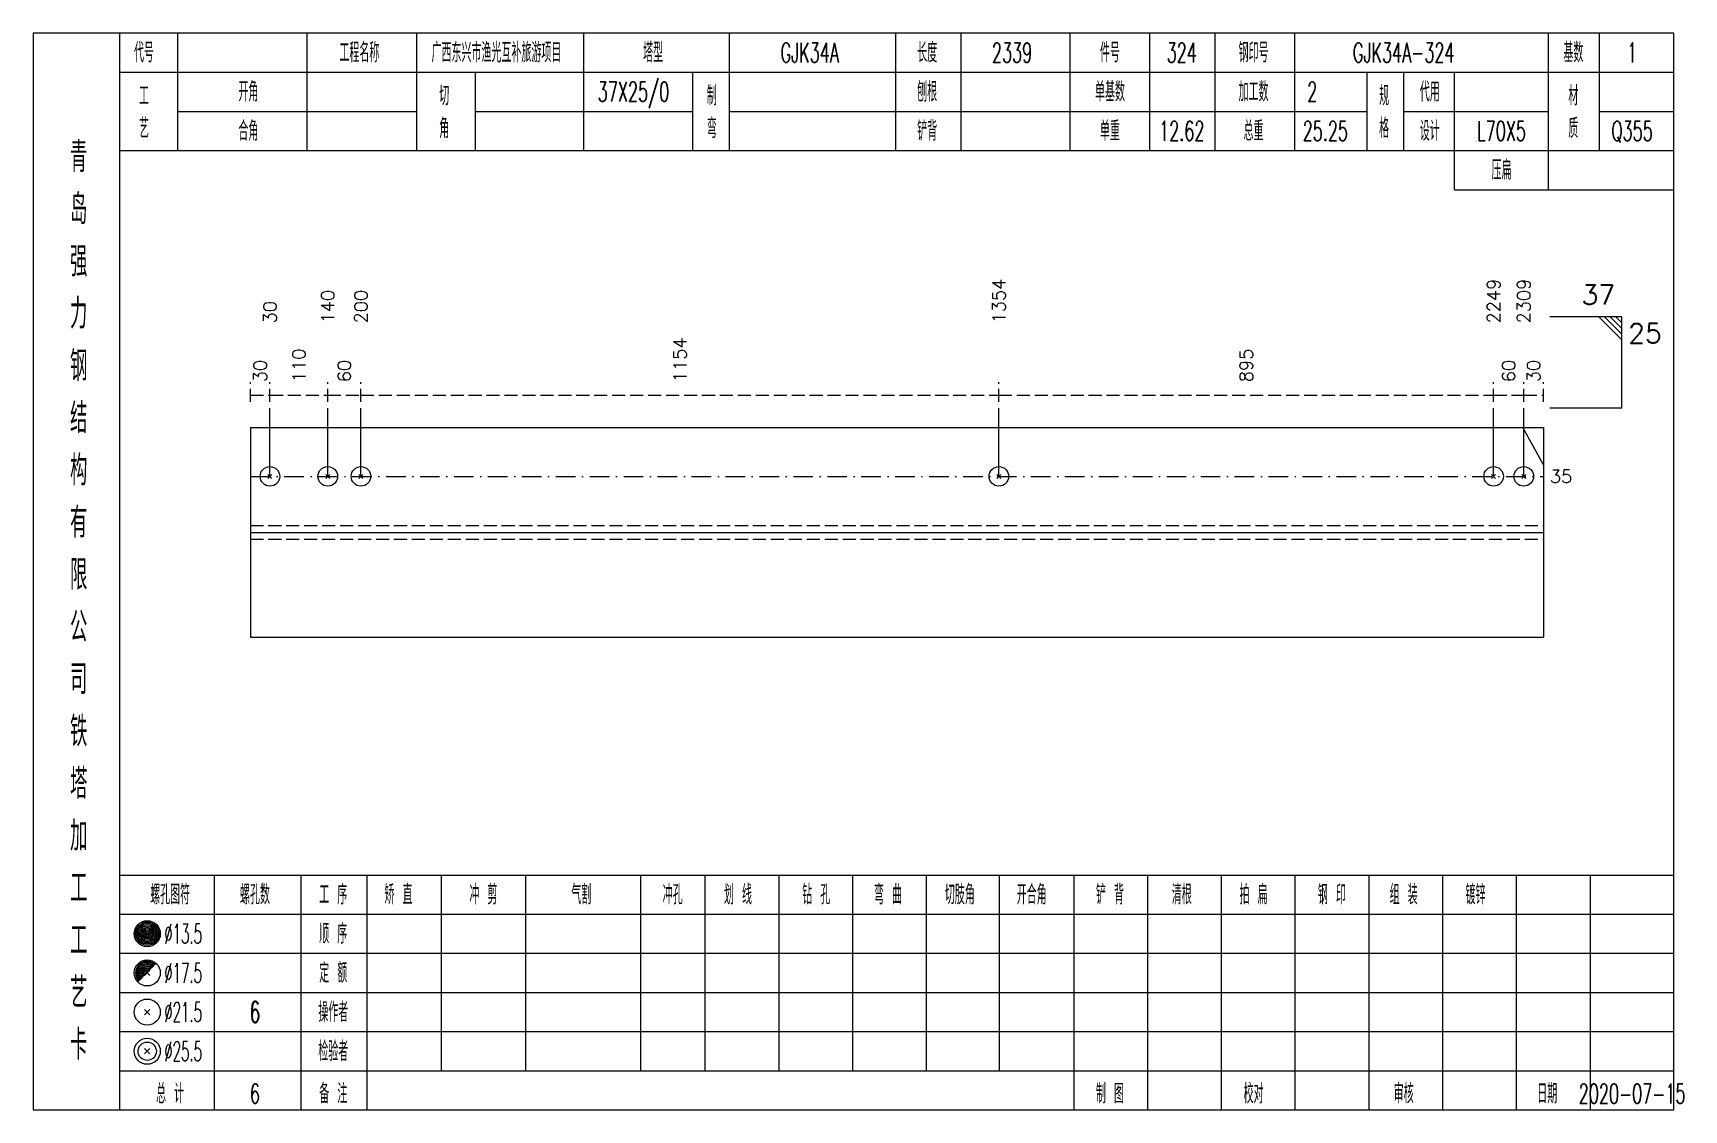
# Model space of a CAD drawing. Extents: x 0 to 2606, y -377 to 6479.
# Drawn here: x 1307 to 1559.9, y 5425 to 5590 of the extents above; entities that cross this region are included whole.
import ezdxf
from ezdxf.enums import TextEntityAlignment as Align

# ---------------------------------------------------------------- set-up
doc = ezdxf.new("R2010")
doc.units = 0
doc.header["$MEASUREMENT"] = 0
doc.linetypes.add('一点画线', pattern=[5.2, 3, -1, 0.2, -1])
doc.linetypes.add('虚线', pattern=[2.75, 2, -0.75])
doc.layers.get('0').update_dxf_attribs({"linetype": 'CONTINUOUS', "lineweight": 25})
doc.layers.add('1', color=7, linetype='CONTINUOUS', lineweight=25)
doc.layers.add('4', color=7, linetype='CONTINUOUS', lineweight=25)
doc.styles.get("Standard").update_dxf_attribs({"font": 'simplex.shx', "width": 0.7, "height": 3, "bigfont": 'gbhzfs.shx'})

msp = doc.modelspace()

# ---------------------------------------------------------------- texts
at = {"color": 7, "linetype": 'Continuous', "lineweight": 13}
for s, p in [('1354', (1454.98, 5545.5)), ('140', (1352.16, 5545.5)), ('200', (1357.24, 5545.5)), ('2249', (1530.78, 5545.5)), ('2309', (1535.4, 5545.5)), ('30', (1343.3, 5545.5))]:
    msp.add_text(s, height=2, rotation=90, dxfattribs=at).set_placement(p, align=Align.MIDDLE_LEFT)
msp.add_text('37', height=3, dxfattribs=at).set_placement((1549.4, 5547.5), align=Align.BOTTOM_RIGHT)
msp.add_text('25', height=3, dxfattribs=at).set_placement((1551.4, 5545.5), align=Align.TOP_LEFT)
at = {"color": 8, "linetype": 'Continuous', "lineweight": 9}
for s, p in [('1154', (1406.11, 5536.5)), ('30', (1341.8, 5536.5)), ('110', (1347.73, 5536.5)), ('60', (1354.7, 5536.5)), ('895', (1492.88, 5536.5)), ('60', (1533.09, 5536.5)), ('30', (1536.9, 5536.5))]:
    msp.add_text(s, height=2, rotation=90, dxfattribs=at).set_placement(p, align=Align.MIDDLE_LEFT)
at = {"color": 7, "linetype": 'Continuous', "lineweight": 13}
msp.add_text('35', height=2, dxfattribs=at).set_placement((1539.4, 5522.07), align=Align.MIDDLE_LEFT)
at = {"layer": '4', "color": 1, "linetype": 'Continuous', "lineweight": 13}
for s, height, width, p in [('代号', 3, 0.6, (1324, 5587)), ('工程名称', 3, 0.6, (1357, 5587)), ('广西东兴市渔光互补旅游项目', 3, 0.6, (1378, 5587)), ('塔型', 3, 0.6, (1402, 5587)), ('GJK34A', 3, 0.6, (1426, 5587)), ('长度', 3, 0.6, (1444, 5587)), ('2339', 3, 0.6, (1457, 5587)), ('件号', 3, 0.6, (1472, 5587)), ('324', 3, 0.6, (1483, 5587)), ('钢印号', 3, 0.6, (1494, 5587)), ('GJK34A-324', 3, 0.6, (1517, 5587)), ('基数', 3, 0.6, (1543, 5587)), ('1', 3, 0.6, (1552, 5587)), ('开角', 3, 0.6, (1340, 5581)), ('37X25/0', 3, 0.6, (1399, 5581)), ('刨根', 3, 0.6, (1444, 5581)), ('单基数', 3, 0.6, (1472, 5581)), ('加工数', 3, 0.6, (1494, 5581)), ('代用', 3, 0.6, (1521, 5581)), ('工', 3, 0.6, (1324, 5580.4)), ('切', 3, 0.6, (1370, 5580.4)), ('制', 3, 0.6, (1411, 5580.4)), ('2', 3, 0.6, (1503, 5581)), ('规', 3, 0.6, (1514, 5580.4)), ('材', 3, 0.6, (1543, 5580.4)), ('艺', 3, 0.6, (1324, 5575.4)), ('合角', 3, 0.6, (1340, 5575)), ('角', 3, 0.6, (1370, 5575.4)), ('弯', 3, 0.6, (1411, 5575.4)), ('铲背', 3, 0.6, (1444, 5575)), ('单重', 3, 0.6, (1472, 5575)), ('12.62', 3, 0.6, (1483, 5575)), ('总重', 3, 0.6, (1494, 5575)), ('25.25', 3, 0.6, (1505, 5575)), ('格', 3, 0.6, (1514, 5575.4)), ('设计', 3, 0.6, (1521, 5575)), ('L70X5', 3, 0.6, (1532, 5575)), ('质', 3, 0.6, (1543, 5575.4)), ('Q355', 3, 0.6, (1552, 5575)), ('青', 4.6, 0.8, (1314, 5571)), ('压扁', 3, 0.6, (1532, 5569)), ('岛', 4.6, 0.8, (1314, 5563)), ('强', 4.6, 0.8, (1314, 5555)), ('力', 4.6, 0.8, (1314, 5547)), ('钢', 4.6, 0.8, (1314, 5539)), ('结', 4.6, 0.8, (1314, 5531)), ('构', 4.6, 0.8, (1314, 5523)), ('有', 4.6, 0.8, (1314, 5515)), ('限', 4.6, 0.8, (1314, 5507)), ('公', 4.6, 0.8, (1314, 5499)), ('司', 4.6, 0.8, (1314, 5491)), ('铁', 4.6, 0.8, (1314, 5483)), ('塔', 4.6, 0.8, (1314, 5475)), ('加', 4.6, 0.8, (1314, 5467)), ('工', 4.6, 0.8, (1314, 5459)), ('螺孔图符', 3, 0.6, (1328, 5458)), ('螺孔数', 3, 0.6, (1341, 5458)), ('工 序', 3, 0.6, (1353, 5458)), ('矫 直', 3, 0.6, (1363, 5458)), ('冲 剪', 3, 0.6, (1376, 5458)), ('气割', 3, 0.6, (1391, 5458)), ('冲孔', 3, 0.6, (1405, 5458)), ('划 线', 3, 0.6, (1415, 5458)), ('钻 孔', 3, 0.6, (1427, 5458)), ('弯 曲', 3, 0.6, (1438, 5458)), ('切肢角', 3, 0.6, (1449, 5458)), ('开合角', 3, 0.6, (1460, 5458)), ('铲 背', 3, 0.6, (1472, 5458)), ('清根', 3, 0.6, (1483, 5458)), ('拍 扁', 3, 0.6, (1494, 5458)), ('钢 印', 3, 0.6, (1506, 5458)), ('组 装', 3, 0.6, (1517, 5458)), ('镀锌', 3, 0.6, (1528, 5458)), ('顺 序', 3, 0.6, (1353, 5452)), ('工', 4.6, 0.8, (1314, 5451)), ('%%C13.5', 3, 0.5, (1330, 5452)), ('%%C17.5', 3, 0.5, (1330, 5446)), ('定 额', 3, 0.6, (1353, 5446)), ('艺', 4.6, 0.8, (1314, 5443)), ('%%C21.5', 3, 0.5, (1330, 5440)), ('6', 3.2, 0.6, (1341, 5440)), ('操作者', 3, 0.6, (1353, 5440)), ('卡', 4.6, 0.8, (1314, 5435)), ('检验者', 3, 0.6, (1353, 5434)), ('%%C25.5', 3, 0.5, (1330, 5434)), ('总 计', 3, 0.6, (1328, 5427.5)), ('6', 3, 0.6, (1341, 5427.5)), ('备 注', 3, 0.6, (1353, 5427.5)), ('制 图', 3, 0.6, (1472, 5427.5)), ('校对', 3, 0.6, (1494, 5427.5)), ('审核', 3, 0.6, (1517, 5427.5)), ('日期', 3, 0.6, (1539, 5427.5)), ('2020-07-15', 3, 0.6, (1552, 5427.5))]:
    msp.add_text(s, height=height, dxfattribs=dict(at, width=width)).set_placement(p, align=Align.MIDDLE_CENTER)

# ---------------------------------------------------------------- linework, layer by layer
at = {"color": 7, "linetype": 'Continuous', "lineweight": 13}
for p, q in [((1550.4, 5546.5), (1539.4, 5546.5)), ((1546.9, 5546.5), (1550.4, 5543)), ((1547.78, 5546.5), (1550.4, 5543.88)), ((1548.65, 5546.5), (1550.4, 5544.75)), ((1549.53, 5546.5), (1550.4, 5545.62)), ((1550.4, 5532.5), (1550.4, 5546.5)), ((1343.3, 5522.07), (1343.3, 5532.5)), ((1352.16, 5522.07), (1352.16, 5532.5)), ((1357.24, 5522.07), (1357.24, 5532.5)), ((1454.98, 5522.07), (1454.98, 5532.5)), ((1530.78, 5522.07), (1530.78, 5532.5)), ((1535.4, 5522.07), (1535.4, 5532.5)), ((1550.4, 5532.5), (1539.4, 5532.5)), ((1538.4, 5523.83), (1535.27, 5529.57)), ((1343, 5521.77), (1343.6, 5522.37)), ((1343.6, 5521.77), (1343, 5522.37)), ((1351.86, 5521.77), (1352.46, 5522.37)), ((1352.46, 5521.77), (1351.86, 5522.37)), ((1356.94, 5521.77), (1357.54, 5522.37)), ((1357.54, 5521.77), (1356.94, 5522.37)), ((1454.68, 5521.77), (1455.28, 5522.37)), ((1455.28, 5521.77), (1454.68, 5522.37)), ((1530.48, 5521.77), (1531.08, 5522.37)), ((1531.08, 5521.77), (1530.48, 5522.37)), ((1535.1, 5521.77), (1535.7, 5522.37)), ((1535.7, 5521.77), (1535.1, 5522.37))]:
    msp.add_line(p, q, dxfattribs=at)
at = {"color": 8, "linetype": '虚线', "lineweight": 9}
for p, q in [((1340.3, 5533.5), (1340.3, 5536.5)), ((1340.3, 5534.5), (1343.3, 5534.5)), ((1343.3, 5533.5), (1343.3, 5536.5)), ((1343.3, 5533.5), (1343.3, 5536.5)), ((1343.3, 5534.5), (1352.16, 5534.5)), ((1352.16, 5533.5), (1352.16, 5536.5)), ((1352.16, 5533.5), (1352.16, 5536.5)), ((1352.16, 5534.5), (1357.24, 5534.5)), ((1357.24, 5533.5), (1357.24, 5536.5)), ((1357.24, 5533.5), (1357.24, 5536.5)), ((1357.24, 5534.5), (1454.98, 5534.5)), ((1454.98, 5533.5), (1454.98, 5536.5)), ((1454.98, 5533.5), (1454.98, 5536.5)), ((1454.98, 5534.5), (1530.78, 5534.5)), ((1530.78, 5533.5), (1530.78, 5536.5)), ((1530.78, 5533.5), (1530.78, 5536.5)), ((1530.78, 5534.5), (1535.4, 5534.5)), ((1535.4, 5533.5), (1535.4, 5536.5)), ((1535.4, 5533.5), (1535.4, 5536.5)), ((1535.4, 5534.5), (1538.4, 5534.5)), ((1538.4, 5533.5), (1538.4, 5536.5))]:
    msp.add_line(p, q, dxfattribs=at)
at = {"color": 7, "linetype": 'Continuous', "lineweight": 18}
for p, q in [((1340.3, 5529.57), (1340.3, 5497.43)), ((1340.3, 5529.57), (1538.4, 5529.57)), ((1538.4, 5529.57), (1538.4, 5497.43)), ((1340.3, 5513.5), (1538.4, 5513.5))]:
    msp.add_line(p, q, dxfattribs=at)
at = {"color": 3, "linetype": '一点画线', "lineweight": 13}
msp.add_line((1340.3, 5522.07), (1538.4, 5522.07), dxfattribs=at)
at = {"color": 1, "linetype": '虚线', "lineweight": 18}
for p, q in [((1340.3, 5514.57), (1538.4, 5514.57)), ((1340.3, 5512.43), (1538.4, 5512.43))]:
    msp.add_line(p, q, dxfattribs=at)
at = {"color": 7, "linetype": 'Continuous', "lineweight": 13}
for centre in [(1343.3, 5522.07), (1352.16, 5522.07), (1357.24, 5522.07), (1454.98, 5522.07), (1530.78, 5522.07), (1535.4, 5522.07)]:
    msp.add_circle(centre, 1.5, dxfattribs=at)
at = {"layer": '1', "color": 7, "linetype": 'Continuous', "lineweight": 18}
msp.add_line((1340.3, 5497.43), (1538.4, 5497.43), dxfattribs=at)
at = {"layer": '4', "color": 1, "linetype": 'Continuous', "lineweight": 18}
for p, q in [((1320.3, 5425), (1320.3, 5590)), ((1329.2, 5572), (1329.2, 5590)), ((1349, 5572), (1349, 5590)), ((1365.8, 5572), (1365.8, 5590)), ((1391.4, 5572), (1391.4, 5590)), ((1413.7, 5572), (1413.7, 5590)), ((1439.2, 5572), (1439.2, 5590)), ((1449.2, 5572), (1449.2, 5590)), ((1465.9, 5572), (1465.9, 5590)), ((1478.1, 5572), (1478.1, 5590)), ((1488.1, 5572), (1488.1, 5590)), ((1500.3, 5572), (1500.3, 5590)), ((1539.2, 5566), (1539.2, 5590)), ((1547, 5572), (1547, 5590)), ((1320.3, 5584), (1558.4, 5584)), ((1374.8, 5572), (1374.8, 5584)), ((1408.1, 5572), (1408.1, 5584)), ((1511.4, 5572), (1511.4, 5584)), ((1517, 5572), (1517, 5584)), ((1524.8, 5566), (1524.8, 5584)), ((1329.2, 5578), (1365.8, 5578)), ((1374.8, 5578), (1408.1, 5578)), ((1413.7, 5578), (1511.4, 5578)), ((1517, 5578), (1539.2, 5578)), ((1547, 5578), (1558.4, 5578)), ((1320.3, 5572), (1558.4, 5572)), ((1524.8, 5566), (1558.4, 5566)), ((1320.3, 5461), (1558.4, 5461)), ((1334.8, 5425), (1334.8, 5461)), ((1348.1, 5425), (1348.1, 5461)), ((1358.2, 5425), (1358.2, 5461)), ((1369.6, 5431), (1369.6, 5461)), ((1382.5, 5431), (1382.5, 5461)), ((1400.1, 5431), (1400.1, 5461)), ((1410, 5431), (1410, 5461)), ((1421.3, 5431), (1421.3, 5461)), ((1432.6, 5431), (1432.6, 5461)), ((1443.9, 5431), (1443.9, 5461)), ((1455.1, 5431), (1455.1, 5461)), ((1466.5, 5431), (1466.5, 5461)), ((1477.8, 5431), (1477.8, 5461)), ((1489.1, 5431), (1489.1, 5461)), ((1500.4, 5431), (1500.4, 5461)), ((1511.7, 5431), (1511.7, 5461)), ((1523, 5431), (1523, 5461)), ((1534.3, 5431), (1534.3, 5461)), ((1545.6, 5431), (1545.6, 5461)), ((1320.3, 5455), (1558.4, 5455)), ((1320.3, 5449), (1558.4, 5449)), ((1320.3, 5443), (1558.4, 5443)), ((1320.3, 5437), (1558.4, 5437)), ((1320.3, 5431), (1558.4, 5431)), ((1466.5, 5425), (1466.5, 5431)), ((1477.8, 5425), (1477.8, 5431)), ((1489.1, 5425), (1489.1, 5431)), ((1500.4, 5425), (1500.4, 5431)), ((1511.7, 5425), (1511.7, 5431)), ((1523, 5425), (1523, 5431)), ((1534.3, 5425), (1534.3, 5431)), ((1545.6, 5425), (1545.6, 5431))]:
    msp.add_line(p, q, dxfattribs=at)
at = {"layer": '4', "color": 7, "linetype": 'Continuous', "lineweight": 13}
for p, q in [((1324.3, 5451.8), (1324.7, 5452.2)), ((1324.7, 5451.8), (1324.3, 5452.2)), ((1324.1, 5439.6), (1324.9, 5440.4)), ((1324.9, 5439.6), (1324.1, 5440.4)), ((1324.1, 5433.6), (1324.9, 5434.4)), ((1324.9, 5433.6), (1324.1, 5434.4))]:
    msp.add_line(p, q, dxfattribs=at)
at = {"layer": '4', "color": 7, "linetype": 'Continuous', "lineweight": 0}
for p, q in [((1324.1, 5445.6), (1324.9, 5446.4)), ((1324.1, 5446.4), (1324.9, 5445.6))]:
    msp.add_line(p, q, dxfattribs=at)
at = {"layer": '4', "color": 1, "linetype": 'Continuous', "lineweight": 18}
msp.add_lwpolyline([(1307, 5590), (1307, 5425), (1558.4, 5425), (1558.4, 5590)], close=True, dxfattribs=at)
at = {"layer": '4', "color": 7, "linetype": 'Continuous', "lineweight": 13}
for centre, radius in [((1324.5, 5452), 2), ((1324.5, 5452), 1.8), ((1324.5, 5452), 1.6), ((1324.5, 5452), 1.4), ((1324.5, 5452), 1.2), ((1324.5, 5452), 1), ((1324.5, 5452), 0.8), ((1324.5, 5452), 0.6), ((1324.5, 5452), 0.4), ((1324.5, 5452), 0.2), ((1324.5, 5446), 2), ((1324.5, 5440), 2), ((1324.5, 5434), 2), ((1324.5, 5434), 1.4)]:
    msp.add_circle(centre, radius, dxfattribs=at)
for radius in [1.8, 1.6, 1.4, 1.2, 1, 0.8, 0.6, 0.4, 0.2]:
    msp.add_arc((1324.5, 5446), radius, 45, 225, dxfattribs=at)

msp.set_redraw_order([(e.dxf.handle, doc.entitydb.next_handle()) for e in msp.query("TEXT MTEXT ATTDEF DIMENSION ARC_DIMENSION")])  # texts and dimensions are drawn at this point

doc.saveas('drawing.dxf')
